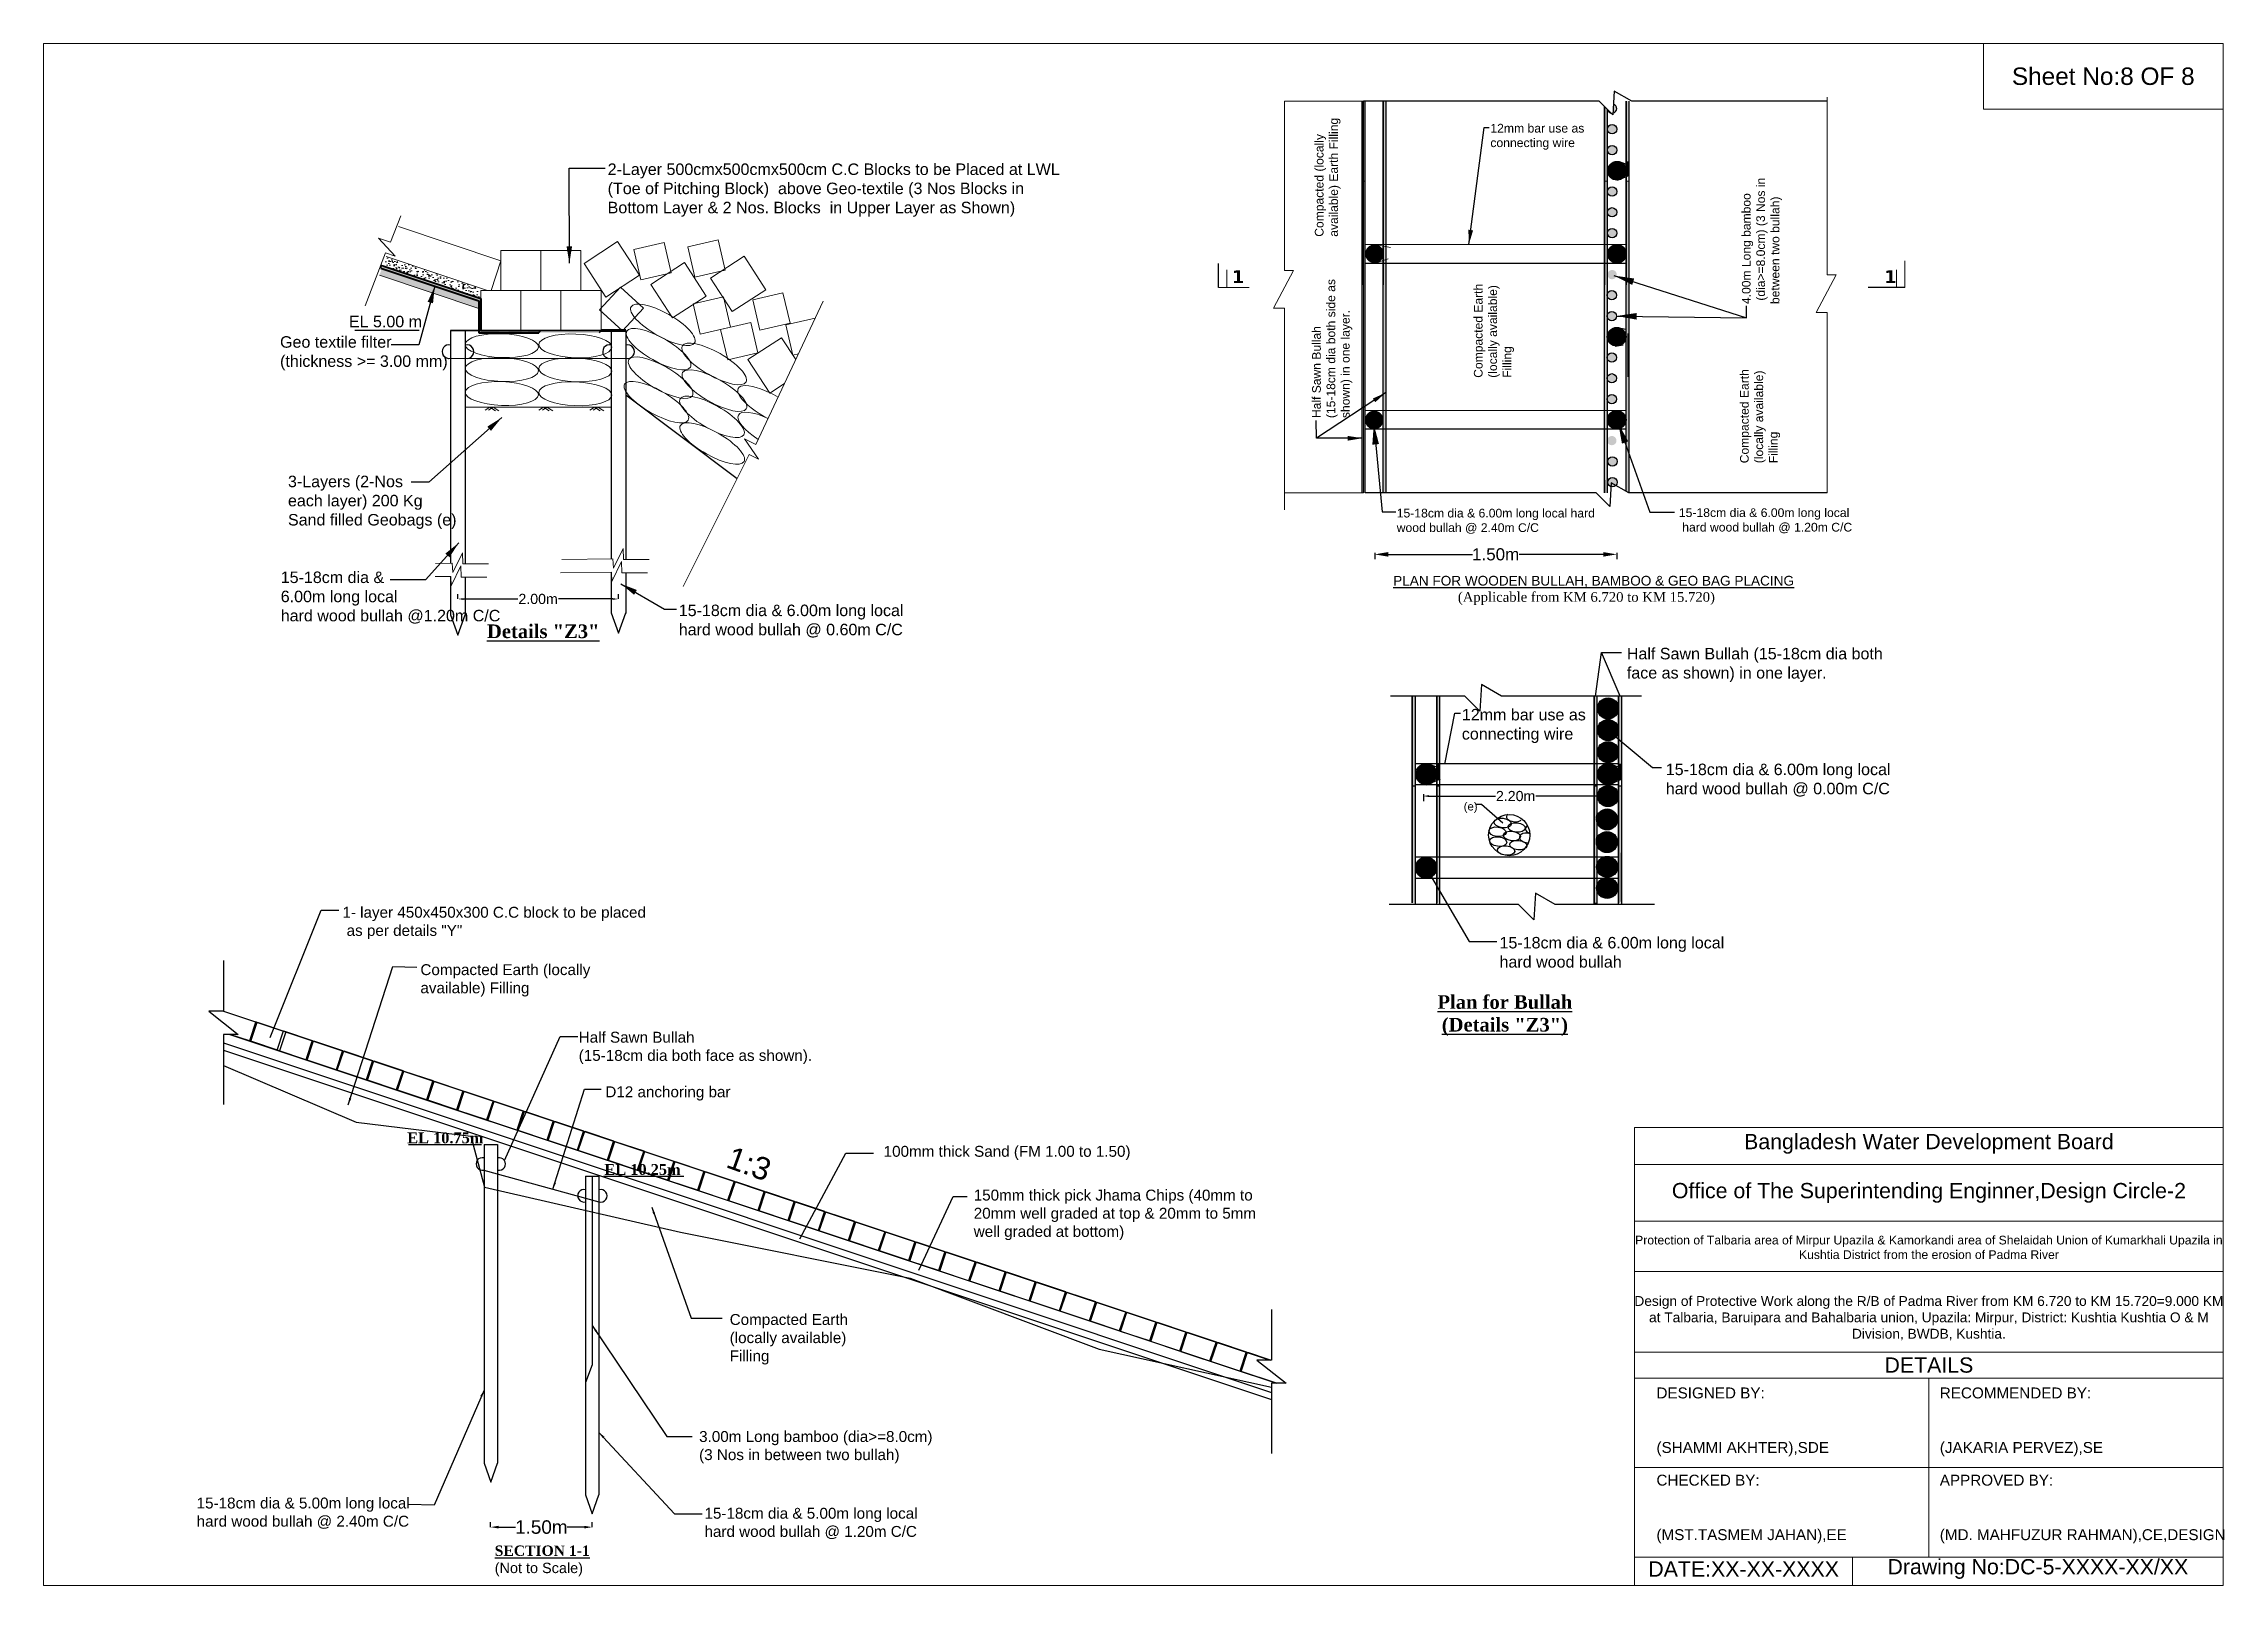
# Model space of a CAD drawing. Header units: inches. Extents: x 15 to 141071, y -30183 to 14738.
# Drawn here: x 70656.6 to 70818, y -8674.9 to -8560.8 of the extents above; entities that cross this region are included whole.
import ezdxf

# ---------------------------------------------------------------- set-up
doc = ezdxf.new("R2010")
doc.units = ezdxf.units.IN
doc.header["$MEASUREMENT"] = 0
doc.header["$PDMODE"] = 3
doc.linetypes.add('HIDDEN', pattern=[9.525, 6.35, -3.175])
doc.layers.add('GL', color=3, linetype='HIDDEN')
doc.layers.add('LINE', color=7, linetype='Continuous')
doc.layers.add('Long Section Labels', color=7, linetype='Continuous', lineweight=9)
doc.styles.add('Arial-200', font='arial.ttf')
doc.styles.add('Arial-250', font='arial.ttf')
doc.styles.add('dim', font='isocp.shx')
doc.styles.get("Standard").update_dxf_attribs({"font": 'arial.ttf'})
doc.styles.add('TIMES', font='ARIALN.TTF')
doc.dimstyles.new('Arial-200', dxfattribs={"dimscale": 4, "dimtxt": 4, "dimasz": 0.125, "dimexe": 0.07, "dimexo": 0, "dimgap": 0.05, "dimtad": 1, "dimzin": 0, "dimdsep": 46, "dimtxsty": 'Arial-200', "dimcen": 0.09, "dimclrt": 256, "dimadec": 0, "dimazin": 0, "dimtfac": 1, "dimtofl": 0, "dimtmove": 1, "dimatfit": 3, "dimfxl": 0.15, "dimtolj": 1, "dimtzin": 0, "dimarcsym": 0})
doc.dimstyles.new("Arshi's Style", dxfattribs={"dimtxt": 1.25, "dimasz": 1.25, "dimexe": 0.18, "dimexo": 2, "dimgap": 0.09, "dimtad": 0, "dimzin": 0, "dimdsep": 46, "dimtxsty": 'TIMES', "dimcen": 0.09, "dimadec": 4, "dimazin": 0, "dimtfac": 1, "dimtofl": 0, "dimtmove": 0, "dimatfit": 3, "dimfxl": 1, "dimtolj": 1, "dimtzin": 0, "dimarcsym": 0})
doc.dimstyles.new('ISO-25', dxfattribs={"dimtxt": 2.5, "dimasz": 2.5, "dimexe": 1.25, "dimexo": 0.625, "dimtad": 1, "dimtxsty": 'Standard', "dimcen": 2.5, "dimadec": 0, "dimazin": 0, "dimtfac": 1, "dimtmove": 0, "dimatfit": 3, "dimfxl": 1, "dimarcsym": 0})
doc.dimstyles.get("Standard").update_dxf_attribs({"dimtxt": 0.18, "dimasz": 0.18, "dimexe": 0.18, "dimexo": 0.0625, "dimgap": 0.09, "dimtad": 0, "dimtih": 1, "dimtoh": 1, "dimdec": 4, "dimzin": 0, "dimdsep": 46, "dimtxsty": 'Standard', "dimcen": 0.09, "dimadec": 0, "dimazin": 0, "dimtfac": 1, "dimtdec": 4, "dimtofl": 0, "dimtmove": 0, "dimatfit": 3, "dimfxl": 1, "dimtolj": 1, "dimtzin": 0, "dimarcsym": 0})
doc.dimstyles.new('STANDARD$0', dxfattribs={"dimscale": 0, "dimtxt": 8, "dimasz": 8, "dimexe": 4, "dimexo": 0, "dimgap": 2, "dimtad": 1, "dimdec": 0, "dimzin": 0, "dimdsep": 46, "dimtxsty": 'dim', "dimblk": 'DOTSMALL', "dimcen": 1, "dimclrd": 6, "dimclre": 6, "dimclrt": 256, "dimadec": 0, "dimazin": 0, "dimtfac": 1, "dimtdec": 0, "dimtix": 1, "dimtofl": 0, "dimtmove": 1, "dimatfit": 3, "dimldrblk": 'DOTSMALL', "dimfxl": 6, "dimtolj": 1, "dimtzin": 0, "dimarcsym": 0})

msp = doc.modelspace()

# ---------------------------------------------------------------- texts
at = {"color": 7, "linetype": 'Continuous', "lineweight": -3, "ltscale": 0.5}
msp.add_text('1:3', height=1.6615317, rotation=340.21055439, dxfattribs=at).set_placement((70706.987126, -8643.938697))
at = {"color": 7, "lineweight": 30, "ltscale": 0.18, "char_height": 0.64, "attachment_point": 1, "rotation": 90}
for s, insert, width in [('Compacted (locally available) Earth Filling', (70750.651741, -8575.134941), 10.76723041), ('4.00m Long bamboo\\P (dia>=8.0cm) (3 Nos in \\Pbetween two bullah)', (70782.25549, -8580.112039), 18.33682202), ('Half Sawn Bullah (15-18cm dia both side as shown) in one layer.', (70750.45132, -8588.548918), 10.76723041), ('Compacted Earth \\P(locally available) \\PFilling', (70762.422937, -8585.567296), 10.76723041), ('Compacted Earth \\P(locally available) \\PFilling', (70782.117573, -8591.888122), 10.76723041)]:
    msp.add_mtext(s, dxfattribs=dict(at, insert=insert, width=width))
at = {"color": 7, "lineweight": 30, "ltscale": 0.18, "attachment_point": 1}
for s, insert, char_height, width in [('12mm bar use as \\Pconnecting wire', (70763.639128, -8566.782828), 0.64466561, 28.19892716), ('15-18cm dia & 6.00m long local hard \\Pwood bullah @ 2.40m C/C ', (70756.71028, -8595.255621), 0.64466561, 28.19892716), ('15-18cm dia & 6.00m long local\\P hard wood bullah @ 1.20m C/C ', (70777.589906, -8595.222557), 0.64466561, 28.19892716), ('Compacted Earth (locally \\Pavailable) Filling', (70684.460699, -8628.947576), 0.80583202, 35.24865895), ('D12 anchoring bar', (70698.14723, -8637.98496), 0.80583202, 35.24865895), ('Compacted Earth \\P(locally available) \\PFilling', (70707.348025, -8654.826534), 0.80583202, 35.24865895), ('3.00m Long bamboo (dia>=8.0cm) \\P(3 Nos in between two bullah)', (70705.0867, -8663.481883), 0.80583202, 2.131628207280301e-14), ('15-18cm dia & 5.00m long local \\Phard wood bullah @ 2.40m C/C ', (70667.900682, -8668.404827), 0.80583202, 35.24865895), ('15-18cm dia & 5.00m long local \\Phard wood bullah @ 1.20m C/C ', (70705.483082, -8669.160873), 0.80583202, 35.24865895)]:
    msp.add_mtext(s, dxfattribs=dict(at, insert=insert, char_height=char_height, width=width))
at = {"color": 0, "linetype": 'Continuous', "lineweight": -3, "ltscale": 0.5, "attachment_point": 1}
for s, insert, char_height, width in [('2-Layer 500cmx500cmx500cm C.C Blocks to be Placed at LWL (Toe of Pitching Block)  above Geo-textile (3 Nos Blocks in Bottom Layer & 2 Nos. Blocks  in Upper Layer as Shown)', (70698.317058, -8569.714074), 0.85, 34.33077584), ('EL 5.00 m ', (70679.167192, -8580.981678), 0.85, 26.32773935), ('Geo textile filter \\P(thickness >= 3.00 mm) ', (70674.073227, -8582.492882), 0.85, 26.32773935), ('3-Layers (2-Nos\\Peach layer) 200 Kg \\PSand filled Geobags (e) ', (70674.659254, -8592.809404), 0.85, 26.32773935), ('15-18cm dia & \\P6.00m long local\\Phard wood bullah @1.20m C/C', (70674.124174, -8599.900071), 0.85, 26.32773935), ('15-18cm dia & 6.00m long local\\Phard wood bullah @ 0.60m C/C ', (70703.578584, -8602.347363), 0.85, 26.32773935), ('Half Sawn Bullah (15-18cm dia both \\Pface as shown) in one layer.', (70773.740602, -8605.545856), 0.85, 26.32773935), ('12mm bar use as \\Pconnecting wire', (70761.528922, -8610.062571), 0.85, 26.32773935), ('15-18cm dia & 6.00m long local\\Phard wood bullah @ 0.00m C/C ', (70776.621097, -8614.110695), 0.85, 26.32773935), ('(e)', (70761.666278, -8616.973561), 0.6013672, 1.63079646), ('1- layer 450x450x300 C.C block to be placed\\P as per details "Y"', (70678.686723, -8624.70228), 0.80583202, 35.24865895), ('15-18cm dia & 6.00m long local\\Phard wood bullah ', (70764.317086, -8626.92961), 0.85, 26.32773935), ('Half Sawn Bullah \\P(15-18cm dia both face as shown).', (70696.17562, -8633.947299), 0.80583202, 35.24865895), ('100mm thick Sand (FM 1.00 to 1.50)', (70718.742373, -8642.385782), 0.80583202, 35.24865895), ('150mm thick pick Jhama Chips (40mm to \\P20mm well graded at top & 20mm to 5mm \\Pwell graded at bottom)', (70725.40846, -8645.623997), 0.80583202, 35.24865895), ('{\\fTimes New Roman|b1|i0|c0|p18;\\LSECTION 1-1\\fTimes New Roman|b0|i0|c0|p18;\\P}(Not to Scale)', (70689.95832, -8671.949579), 0.76511835, 40.90634281)]:
    msp.add_mtext(s, dxfattribs=dict(at, insert=insert, char_height=char_height, width=width))
at = {"color": 7, "lineweight": 30, "ltscale": 0.18, "insert": (70754.490109, -8600.219181), "char_height": 0.587610889, "width": 35.40022602, "attachment_point": 1, "style": 'Arial-250'}
msp.add_mtext('{\\H1.225x;       \\LPLAN FOR WOODEN BULLAH, BAMBOO & GEO BAG PLACING \\P}                     {\\H1.225x;       \\fTimes New Roman|b0|i0|c0|p18;\\C0;(Applicable from KM 6.720 to KM 15.720)}', dxfattribs=at)
at = {"layer": 'LINE', "color": 0, "linetype": 'ByBlock', "lineweight": -3, "ltscale": 0.5, "char_height": 0.94793506, "width": 29.1361184, "attachment_point": 1}
for insert in [(70744.519142, -8577.616443), (70792.798631, -8577.616443)]:
    msp.add_mtext('{\\fVerdana|b1|i0|c0|p34;\\C7;1}', dxfattribs=dict(at, insert=insert))
at = {"layer": 'LINE', "color": 7, "char_height": 1.00718607, "width": 80.3798772, "attachment_point": 2, "style": 'TIMES'}
for s, insert in [('{\\fTimes New Roman|b1|i0|c0|p18;\\LDetails "Z3"}', (70693.549427, -8603.815158)), ('{\\fTimes New Roman|b1|i0|c0|p18;\\LPlan for Bullah\\P(Details "Z3")}', (70764.714603, -8631.239417))]:
    msp.add_mtext(s, dxfattribs=dict(at, insert=insert))
at = {"layer": 'LINE', "color": 0, "linetype": 'ByBlock', "lineweight": 30, "ltscale": 0.5, "char_height": 0.8, "attachment_point": 1}
for s, insert in [('{\\fTimes New Roman|b1|i0|c0|p18;EL 10.75m}', (70683.483852, -8641.393607)), ('{\\fTimes New Roman|b1|i0|c0|p18;EL 10.25m}', (70698.075941, -8643.731484))]:
    msp.add_mtext(s, dxfattribs=dict(at, insert=insert))
at = {"layer": 'Long Section Labels', "attachment_point": 5}
for s, insert, char_height in [('Sheet No:8 OF 8', (70808.995968, -8563.26796), 1.29032258), ('Bangladesh Water Development Board', (70796.092742, -8642.235702), 1.12903226), ('Office of The Superintending Enginner,Design Circle-2', (70796.092742, -8645.864735), 1.12903226)]:
    msp.add_mtext(s, dxfattribs=dict(at, insert=insert, char_height=char_height))
at = {"layer": 'Long Section Labels'}
for s, insert, char_height, width, attachment_point in [('Protection of Talbaria area of Mirpur Upazila & Kamorkandi area of Shelaidah Union of Kumarkhali Upazila in Kushtia District from the erosion of Padma River', (70796.092742, -8649.896993), 0.64516129, 45.16129032, 5), ('Design of Protective Work along the R/B of Padma River from KM 6.720 to KM 15.720=9.000 KM at Talbaria, Baruipara and Bahalbaria union, Upazila: Mirpur, District: Kushtia Kushtia O & M Division, BWDB, Kushtia.', (70796.092742, -8655.138928), 0.725806452, 43.5483871, 5), ('DETAILS', (70796.092742, -8658.60667), 1.1290323, 45.16129032, 5), ('DESIGNED BY:^J^J^J(SHAMMI AKHTER),SDE', (70775.931452, -8662.800218), 0.80645161, 22.58064516, 4), ('RECOMMENDED BY:^J^J^J(JAKARIA PERVEZ),SE', (70796.899194, -8662.800218), 0.80645161, 22.58064516, 4), ('CHECKED BY:^J^J^J(MST.TASMEM JAHAN),EE', (70775.931452, -8669.251831), 0.80645161, 22.58064516, 4), ('APPROVED BY:^J^J^J(MD. MAHFUZUR RAHMAN),CE,DESIGN', (70796.899194, -8669.251831), 0.80645161, 22.58064516, 4), ('DATE:XX-XX-XXXX', (70782.383065, -8673.687315), 1.12903226, 22.58064516, 5), ('Drawing No:DC-5-XXXX-XX/XX', (70804.157258, -8673.687315), 1.12903226, 35.48387097, 5)]:
    msp.add_mtext(s, dxfattribs=dict(at, insert=insert, char_height=char_height, width=width, attachment_point=attachment_point))

# ---------------------------------------------------------------- blocks, each defined once
blk = doc.blocks.new('*D177')
at = {"color": 0, "lineweight": -2, "ltscale": 0.5, "transparency": 16777216}
for p, q in [((70758.68, -8616.36), (70758.68, -8616.88)), ((70759.09, -8616.51), (70764.01, -8616.51)), ((70771.93, -8616.51), (70767, -8616.51)), ((70772.33, -8616.36), (70772.33, -8616.88))]:
    blk.add_line(p, q, dxfattribs=at)
at = {"color": 0, "linetype": 'Continuous', "ltscale": 0.5, "transparency": 16777216}
for points in [[(70759.09, -8616.44), (70759.09, -8616.58), (70758.68, -8616.51)], [(70771.93, -8616.44), (70771.93, -8616.58), (70772.33, -8616.51)]]:
    blk.add_solid(points, dxfattribs=at)
at = {"layer": 'Defpoints', "color": 0, "linetype": 'Continuous', "ltscale": 0.5, "transparency": 16777216}
for p in [(70758.68, -8614.1), (70772.33, -8614.05), (70772.33, -8616.51)]:
    blk.add_point(p, dxfattribs=at)
at = {"color": 0, "linetype": 'Continuous', "lineweight": -3, "ltscale": 0.5, "transparency": 16777216, "insert": (70765.51, -8616.51), "char_height": 0.75, "attachment_point": 5}
blk.add_mtext('\\A1;2.20m', dxfattribs=at)
blk = doc.blocks.new('*D178')
at = {"color": 0, "lineweight": -2, "ltscale": 0.5, "transparency": 16777216}
for p, q in [((70687.23, -8601.93), (70687.23, -8601.57)), ((70699.11, -8601.93), (70699.11, -8601.57)), ((70687.64, -8601.93), (70691.67, -8601.93)), ((70698.7, -8601.93), (70694.67, -8601.93))]:
    blk.add_line(p, q, dxfattribs=at)
at = {"color": 0, "linetype": 'Continuous', "ltscale": 0.5, "transparency": 16777216}
for points in [[(70687.64, -8601.87), (70687.64, -8602), (70687.23, -8601.93)], [(70698.7, -8601.87), (70698.7, -8602), (70699.11, -8601.93)]]:
    blk.add_solid(points, dxfattribs=at)
at = {"layer": 'Defpoints', "color": 0, "linetype": 'Continuous', "ltscale": 0.5, "transparency": 16777216}
for p in [(70687.23, -8601.93), (70687.23, -8601.93), (70699.11, -8601.93)]:
    blk.add_point(p, dxfattribs=at)
at = {"color": 0, "linetype": 'Continuous', "lineweight": -3, "ltscale": 0.5, "transparency": 16777216, "insert": (70693.17, -8601.93), "char_height": 0.75, "attachment_point": 5}
blk.add_mtext('\\A1;2.00m', dxfattribs=at)
blk = doc.blocks.new('*D181')
at = {"color": 0, "lineweight": -2, "ltscale": 0.18, "transparency": 16777216}
for p, q in [((70755.08, -8598.51), (70755.08, -8598.99)), ((70756.08, -8598.63), (70762.31, -8598.63)), ((70771.99, -8598.63), (70765.76, -8598.63)), ((70772.99, -8598.51), (70772.99, -8598.99))]:
    blk.add_line(p, q, dxfattribs=at)
at = {"color": 0, "ltscale": 0.18, "transparency": 16777216}
for points in [[(70756.08, -8598.46), (70756.08, -8598.8), (70755.08, -8598.63)], [(70771.99, -8598.46), (70771.99, -8598.8), (70772.99, -8598.63)]]:
    blk.add_solid(points, dxfattribs=at)
at = {"layer": 'Defpoints', "color": 0, "ltscale": 0.18, "transparency": 16777216}
for p in [(70755.08, -8596.49), (70772.99, -8596.42), (70772.99, -8598.63)]:
    blk.add_point(p, dxfattribs=at)
at = {"color": 0, "lineweight": 18, "ltscale": 0.18, "transparency": 16777216, "insert": (70764.03, -8598.63), "char_height": 0.75, "attachment_point": 5}
blk.add_mtext('\\A1;{\\H1.2x;1.50m}', dxfattribs=at)
blk = doc.blocks.new('*D182')
at = {"color": 0, "lineweight": -2, "ltscale": 0.5, "transparency": 16777216}
for p, q in [((70689.65, -8670.59), (70689.65, -8670.22)), ((70690.25, -8670.59), (70691.5, -8670.59)), ((70696.58, -8670.59), (70695.32, -8670.59)), ((70697.18, -8670.59), (70697.18, -8670.22))]:
    blk.add_line(p, q, dxfattribs=at)
at = {"color": 0, "linetype": 'Continuous', "ltscale": 0.5, "transparency": 16777216}
for points in [[(70690.25, -8670.49), (70690.25, -8670.69), (70689.65, -8670.59)], [(70696.58, -8670.49), (70696.58, -8670.69), (70697.18, -8670.59)]]:
    blk.add_solid(points, dxfattribs=at)
at = {"layer": 'Defpoints', "color": 0, "linetype": 'Continuous', "ltscale": 0.5, "transparency": 16777216}
for p in [(70689.65, -8670.59), (70689.65, -8670.59), (70697.18, -8670.59)]:
    blk.add_point(p, dxfattribs=at)
at = {"color": 0, "linetype": 'Continuous', "lineweight": -3, "ltscale": 0.5, "transparency": 16777216, "insert": (70693.41, -8670.59), "char_height": 0.75, "attachment_point": 5}
blk.add_mtext('\\A1;{\\H1.333x;1.50m}', dxfattribs=at)

# ---------------------------------------------------------------- dimensions: what is measured, and where the dimension line sits
at = {"color": 0, "lineweight": 18, "ltscale": 0.18}
dim = msp.add_linear_dim(base=(70772.98912, -8598.630655), p1=(70755.079486, -8596.485529), p2=(70772.98912, -8596.423451), text='{\\H1.2x;1.50m}', dimstyle='STANDARD$0', override={"dimscale": 1, "dimtxt": 0.75, "dimasz": 1, "dimexe": 0.364, "dimexo": 0.219, "dimgap": 0.09, "dimtad": 0, "dimdec": 2, "dimlfac": 1000, "dimrnd": 0.002, "dimtxsty": 'Standard', "dimcen": 0.05, "dimclrd": 0, "dimclre": 0, "dimclrt": 0, "dimadec": 1, "dimtdec": 2, "dimtix": 0, "dimtmove": 0, "dimfxl": 0.12, "dimfxlon": 1, "dimtfillclr": 1, "dimfrac": 2}, dxfattribs=at)
dim.commit()
dim.dimension.update_dxf_attribs({"geometry": '*D181', "text_midpoint": (70764.034303, -8598.630655)})
at = {"color": 0, "linetype": 'Continuous', "lineweight": -3, "ltscale": 0.5}
for base, p1, p2, text, override, picture, middle in [((70687.231135, -8601.93469), (70699.111135, -8601.93469), (70687.231135, -8601.93469), '2.00m', {"dimscale": 1, "dimtxt": 0.75, "dimasz": 0.4075, "dimexe": 0.364, "dimexo": 0.219, "dimgap": 0.09, "dimtad": 0, "dimdec": 2, "dimpost": 'm', "dimtxsty": 'Standard', "dimcen": 0.09, "dimclrd": 0, "dimclre": 0, "dimclrt": 0, "dimtdec": 2, "dimtix": 0, "dimtmove": 0, "dimfxl": 0.15, "dimfxlon": 1}, '*D178', (70693.171135, -8601.93469)), ((70772.332946, -8616.511028), (70758.681868, -8614.097761), (70772.332946, -8614.047937), '2.20m', {"dimscale": 1, "dimtxt": 0.75, "dimasz": 0.4075, "dimexe": 0.364, "dimexo": 0.219, "dimgap": 0.09, "dimtad": 0, "dimdec": 2, "dimpost": 'm', "dimtxsty": 'Standard', "dimcen": 0.09, "dimclrd": 0, "dimclre": 0, "dimclrt": 0, "dimtdec": 2, "dimtix": 0, "dimtmove": 0, "dimfxl": 0.15, "dimfxlon": 1}, '*D177', (70765.507407, -8616.511028)), ((70689.64697, -8670.58618), (70697.176532, -8670.58618), (70689.64697, -8670.58618), '{\\H1.333x;1.50m}', {"dimscale": 1, "dimtxt": 0.75, "dimasz": 0.6, "dimexe": 0.364, "dimexo": 0.219, "dimgap": 0.09, "dimtad": 0, "dimdec": 2, "dimpost": 'm', "dimtxsty": 'Standard', "dimcen": 0.09, "dimclrd": 0, "dimclre": 0, "dimclrt": 0, "dimtdec": 2, "dimtix": 0, "dimtmove": 0, "dimfxl": 0.15, "dimfxlon": 1}, '*D182', (70693.411751, -8670.58618))]:
    dim = msp.add_linear_dim(base=base, p1=p1, p2=p2, text=text, dimstyle='STANDARD$0', override=override, dxfattribs=at)
    dim.commit()
    dim.dimension.update_dxf_attribs({"geometry": picture, "text_midpoint": middle})

# ---------------------------------------------------------------- hatches: boundary and pattern name
at = {"lineweight": 18, "ltscale": 0.18}
for points in [[(70754.151174, -8565.116566), (70754.151174, -8571.02463), (70754.365538, -8571.02463), (70754.365538, -8565.116566)], [(70755.715241, -8565.116566), (70755.715241, -8571.02463), (70755.929606, -8571.02463), (70755.929606, -8565.116566)], [(70772.302393, -8565.722724), (70772.090741, -8565.512359), (70772.090398, -8565.515932), (70772.089835, -8565.521604), (70772.089252, -8565.527269), (70772.08865, -8565.532927), (70772.088028, -8565.538578), (70772.088028, -8570.74443), (70772.088577, -8570.748741), (70772.089114, -8570.753057), (70772.08964, -8570.757378), (70772.090155, -8570.761703), (70772.090658, -8570.766032), (70772.09115, -8570.770365), (70772.09163, -8570.774703), (70772.092099, -8570.779045), (70772.092557, -8570.78339), (70772.093003, -8570.787739), (70772.093437, -8570.792092), (70772.09386, -8570.796449), (70772.094272, -8570.800809), (70772.094672, -8570.805173), (70772.095061, -8570.80954), (70772.095438, -8570.81391), (70772.095803, -8570.818284), (70772.096157, -8570.82266), (70772.096499, -8570.827039), (70772.09683, -8570.831421), (70772.097149, -8570.835806), (70772.097457, -8570.840193), (70772.097753, -8570.844583), (70772.098037, -8570.848976), (70772.09831, -8570.853371), (70772.098572, -8570.857767), (70772.098821, -8570.862167), (70772.099059, -8570.866568), (70772.099286, -8570.870971), (70772.099501, -8570.875375), (70772.099704, -8570.879782), (70772.099895, -8570.88419), (70772.100075, -8570.8886), (70772.100244, -8570.893011), (70772.1004, -8570.897423), (70772.100545, -8570.901837), (70772.100678, -8570.906251), (70772.1008, -8570.910667), (70772.10091, -8570.915084), (70772.101008, -8570.919501), (70772.101095, -8570.923919), (70772.10117, -8570.928338), (70772.101234, -8570.932757), (70772.101285, -8570.937177), (70772.101325, -8570.941597), (70772.101354, -8570.946017), (70772.10137, -8570.950437), (70772.101375, -8570.954857), (70772.101369, -8570.959278), (70772.10135, -8570.963697), (70772.10132, -8570.968117), (70772.101278, -8570.972536), (70772.101225, -8570.976955), (70772.10116, -8570.981373), (70772.101083, -8570.98579), (70772.100995, -8570.990207), (70772.100895, -8570.994623), (70772.100783, -8570.999037), (70772.10066, -8571.003451), (70772.100525, -8571.007863), (70772.100378, -8571.012274), (70772.10022, -8571.016684), (70772.10005, -8571.021092), (70772.099868, -8571.025498), (70772.302393, -8571.025498)], [(70773.912805, -8569.56473), (70773.69844, -8569.564734), (70773.69844, -8570.255012, -0.0006769575), (70773.69844, -8570.256883), (70773.69844, -8570.675096), (70773.912805, -8570.583848)]]:
    msp.add_hatch(color=256, dxfattribs=at).paths.add_polyline_path(points)
at = {"lineweight": -2}
h = msp.add_hatch(color=0, dxfattribs=at)
h.paths.add_polyline_path([(70772.993593, -8567.183286, -1), (70772.302393, -8567.183286, -1)])
h.paths.add_polyline_path([(70772.993593, -8568.719286, -1), (70772.302393, -8568.719286, -1)])
edge = h.paths.add_edge_path()
edge.add_line((70772.563708, -8565.982451), (70772.313348, -8565.733613))
edge.add_arc((70772.647993, -8565.647286), 0.3456, 194.46498591, 255.88442197)
edge = h.paths.add_edge_path()
edge.add_line((70772.743122, -8565.315036), (70772.704602, -8565.988218))
edge.add_arc((70772.647993, -8565.647286), 0.3456, 279.42756827, 434.02253472)
at = {"lineweight": 18, "ltscale": 0.18}
h = msp.add_hatch(color=256, dxfattribs=at)
edge = h.paths.add_edge_path()
edge.add_ellipse((70774.408115, -8567.215992), major_axis=(-0.003349, 0.923539), ratio=0.5517154712, start_angle=76.05005604, end_angle=103.19684521, ccw=False)
edge.add_line((70773.912805, -8566.995144), (70773.912805, -8565.437787))
edge.add_ellipse((70774.419874, -8565.351109), major_axis=(-0.003349, 0.923539), ratio=0.5517154712, start_angle=83.97617241, end_angle=95.27072884, ccw=False)
edge.add_line((70773.912805, -8565.256028), (70773.912805, -8565.116566))
edge.add_line((70773.912805, -8565.116566), (70773.69844, -8565.116566))
edge.add_line((70773.69844, -8565.116566), (70773.69844, -8569.564734))
edge.add_line((70773.69844, -8569.564734), (70773.912805, -8569.56473))
edge.add_line((70773.912805, -8569.56473), (70773.912805, -8569.299159))
edge.add_ellipse((70774.407946, -8569.085254), major_axis=(-0.003349, 0.923539), ratio=0.5517154712, start_angle=75.96942412, end_angle=103.27747713, ccw=False)
edge.add_line((70773.912805, -8568.863144), (70773.912805, -8567.428632))
at = {"lineweight": -2}
h = msp.add_hatch(color=0, dxfattribs=at)
h.paths.add_polyline_path([(70754.151174, -8574.095286), (70754.365538, -8574.095286), (70754.365538, -8575.631286), (70754.151174, -8575.631286)])
h.paths.add_polyline_path([(70754.151174, -8572.559286), (70754.365538, -8572.559286), (70754.365538, -8574.095286), (70754.151174, -8574.095286)])
h.paths.add_polyline_path([(70754.151174, -8575.631286), (70754.365538, -8575.631286), (70754.365538, -8577.167286), (70754.151174, -8577.167286)])
h.paths.add_polyline_path([(70754.151174, -8577.167286), (70754.365538, -8577.167286), (70754.365538, -8578.703286), (70754.151174, -8578.703286)])
h.paths.add_polyline_path([(70754.151174, -8571.023286), (70754.365538, -8571.023286), (70754.365538, -8572.559286), (70754.151174, -8572.559286)])
h = msp.add_hatch(color=0, dxfattribs=at)
h.paths.add_polyline_path([(70755.715241, -8574.095286), (70755.929606, -8574.095286), (70755.929606, -8575.631286), (70755.715241, -8575.631286)])
h.paths.add_polyline_path([(70755.715241, -8572.559286), (70755.929606, -8572.559286), (70755.929606, -8574.095286), (70755.715241, -8574.095286)])
h.paths.add_polyline_path([(70755.715241, -8575.631286), (70755.929606, -8575.631286), (70755.929606, -8577.167286), (70755.715241, -8577.167286)])
h.paths.add_polyline_path([(70755.715241, -8577.167286), (70755.929606, -8577.167286), (70755.929606, -8578.703286), (70755.715241, -8578.703286)])
h.paths.add_polyline_path([(70755.715241, -8571.023286), (70755.929606, -8571.023286), (70755.929606, -8572.559286), (70755.715241, -8572.559286)])
h = msp.add_hatch(color=0, dxfattribs=at)
h.paths.add_polyline_path([(70772.088028, -8574.095286), (70772.302393, -8574.095286), (70772.302393, -8575.631286), (70772.088028, -8575.631286)])
h.paths.add_polyline_path([(70772.088028, -8572.559286), (70772.302393, -8572.559286), (70772.302393, -8574.095286), (70772.088028, -8574.095286)])
h.paths.add_polyline_path([(70772.088028, -8575.631286), (70772.302393, -8575.631286), (70772.302393, -8577.167286), (70772.088028, -8577.167286)])
h.paths.add_polyline_path([(70772.088028, -8577.167286), (70772.302393, -8577.167286), (70772.302393, -8578.703286), (70772.088028, -8578.703286)])
h.paths.add_polyline_path([(70772.088028, -8571.023286), (70772.302393, -8571.023286), (70772.302393, -8572.559286), (70772.088028, -8572.559286)])
h = msp.add_hatch(color=0, dxfattribs=at)
h.paths.add_polyline_path([(70772.993593, -8571.791286, -1), (70772.302393, -8571.791286, -1)])
h.paths.add_polyline_path([(70772.993593, -8570.255286, -1), (70772.302393, -8570.255286, -1)])
h.paths.add_polyline_path([(70772.993593, -8573.327286, -1), (70772.302393, -8573.327286, -1)])
h.paths.add_polyline_path([(70772.993593, -8574.863286, -1), (70772.302393, -8574.863286, -1)])
h.paths.add_polyline_path([(70772.993593, -8576.399286, -1), (70772.302393, -8576.399286, -1)])
h.paths.add_polyline_path([(70772.993593, -8577.935286, -1), (70772.302393, -8577.935286, -1)])
for points in [[(70773.698441, -8570.255948, -1), (70772.316041, -8570.255948, -1)], [(70755.756256, -8576.394316, -1), (70754.373856, -8576.394316, -1)], [(70773.69844, -8576.399619, -1), (70772.31604, -8576.399619, -1)], [(70754.365538, -8594.084218), (70754.151174, -8594.084218), (70754.151174, -8578.703286), (70754.365538, -8578.703286)], [(70755.929606, -8594.084218), (70755.715241, -8594.084218), (70755.715241, -8578.703286), (70755.929606, -8578.703286)], [(70772.302393, -8594.084218), (70772.088028, -8594.084218), (70772.088028, -8578.703286), (70772.302393, -8578.703286)], [(70773.69844, -8593.973348), (70773.889693, -8594.084218), (70773.912805, -8594.084218), (70773.912805, -8578.703286), (70773.69844, -8578.703286)], [(70773.68032, -8582.536032, -1), (70772.29792, -8582.536032, -1)], [(70755.732327, -8588.691947, -1), (70754.349927, -8588.691947, -1)], [(70773.68032, -8588.679704, -1), (70772.29792, -8588.679704, -1)]]:
    msp.add_hatch(color=0, dxfattribs=at).paths.add_polyline_path(points)
h = msp.add_hatch(color=0, dxfattribs=at)
h.paths.add_polyline_path([(70773.69844, -8574.095286), (70773.912805, -8574.095286), (70773.912805, -8575.631286), (70773.69844, -8575.631286)])
h.paths.add_polyline_path([(70773.69844, -8572.559286), (70773.912805, -8572.559286), (70773.912805, -8574.095286), (70773.69844, -8574.095286)])
h.paths.add_polyline_path([(70773.69844, -8575.631286), (70773.912805, -8575.631286), (70773.912805, -8577.167286), (70773.69844, -8577.167286)])
h.paths.add_polyline_path([(70773.69844, -8577.167286), (70773.912805, -8577.167286), (70773.912805, -8578.703286), (70773.69844, -8578.703286)])
h.paths.add_polyline_path([(70773.69844, -8571.023286), (70773.912805, -8571.023286), (70773.912805, -8572.559286), (70773.69844, -8572.559286)])
at = {"linetype": 'Continuous', "lineweight": 9, "ltscale": 0.5}
h = msp.add_hatch(dxfattribs=at)
h.set_pattern_fill('AR-SAND', scale=0.003677, angle=143.13003592, style=0)
h.set_pattern_definition([(180.63004, (70649.99738, -8546.30176), (-0.1032614, -0.14748646), [0, -0.14195275, 0, -0.15876294, 0, -0.1517587]), (150.63004, (70649.99738, -8546.30176), (-0.2903597, -0.1116801), [0, -0.07657977, 0, -0.12794425, 0, -0.04902973]), (110.63004, (70650.08927, -8546.37068), (-0.23298063, 0.17407537), [0, -0.046695, 0, -0.16810194, 0, -0.21946642]), (100.63004, (70650.08927, -8546.37068), (-0.2737732, 0.1028728), [0, -0.0233475, 0, -0.11020016, 0, -0.12607646])])
h.paths.add_polyline_path([(70681.646821, -8577.359996), (70681.42731, -8577.984444), (70688.944319, -8580.490123), (70688.839677, -8579.757624)])
h = msp.add_hatch(color=256)
h.dxf.hatch_style = 1
h.paths.add_polyline_path([(70681.671225, -8577.290572), (70681.544325, -8577.245963), (70681.525054, -8577.463209), (70688.795471, -8579.886681), (70688.794895, -8580.440315), (70688.940836, -8580.488962), (70688.941642, -8579.714044)])
edge = h.paths.add_edge_path()
edge.add_ellipse((70691.545653, -8582.848796), major_axis=(-2.386221, 0.090798), ratio=0.3250536672, start_angle=238.57783583, end_angle=314.77557449, ccw=False)
edge.add_line((70692.814871, -8582.234232), (70697.763142, -8582.248713))
edge.add_line((70697.763142, -8582.248713), (70697.82158, -8582.049053))
edge.add_line((70697.82158, -8582.049053), (70688.939201, -8582.061595))
edge.add_line((70688.939201, -8582.061595), (70688.940835, -8580.489345))
edge.add_line((70688.940835, -8580.489345), (70688.794895, -8580.440698))
edge.add_line((70688.794895, -8580.440698), (70688.793031, -8582.234232))
edge.add_line((70688.793031, -8582.234232), (70689.885913, -8582.234232))
edge = h.paths.add_edge_path(flags=17)
edge.add_ellipse((70691.545653, -8582.848796), major_axis=(-2.386221, 0.090798), ratio=0.3250536672, start_angle=238.57783583, end_angle=314.77557449)
edge.add_line((70689.885913, -8582.234232), (70692.814871, -8582.234232))
at = {"linetype": 'Continuous', "lineweight": 20, "ltscale": 0.5}
h = msp.add_hatch(dxfattribs=at)
h.set_pattern_fill('AR-CONC', scale=0.099, angle=143.13003592, style=0)
h.set_pattern_definition([(193.130036, (89567.8631, -7833.2915), (-0.530794745, 0.475752855), [0.07425, -0.81675]), (138.130036, (89567.8631, -7833.2915), (-0.336911858, -0.67815407), [0.0594, -0.6534]), (243.5814804, (89567.81884, -7833.2519), (-0.867706596, -0.202401212), [0.06310279, -0.69413069]), (189.314236, (89567.7443, -7833.4499), (-0.746935794, 0.765033487), [0.111375, -1.225125]), (239.7656714, (89567.682, -7833.3862), (-1.31887896, -0.216311207), [0.09465424, -1.04119662]), (134.3142, (89567.7443, -7833.4499), (-1.31887896, -0.216311207), [0.0891, -0.9801]), (164.130036, (89567.6948, -7833.3509), (-0.233593983, 0.673437221), [0.07425, -0.81675]), (109.130036, (89567.6948, -7833.3509), (-0.623445368, -0.429788806), [0.0594, -0.6534]), (214.5814807, (89567.6753, -7833.2948), (-0.857039345, 0.243648413), [0.063102788, -0.69413069]), (180.6300359, (89567.86307, -7833.29153), (-0.207369852, -0.2564287377), [0, -0.64548, 0, -0.6633, 0, -0.655875]), (150.630036, (89567.86307, -7833.29153), (-0.4426318115, -0.156110257), [0, -0.37818, 0, -0.63063, 0, -0.249975]), (110.6300359, (89568.0397, -7833.424), (-0.4093893873, 0.3349544602), [0, -0.2475, 0, -0.7722, 0, -1.02465]), (100.630036, (89568.1189, -7833.4834), (-0.521345496, 0.267130043), [0, -0.32175, 0, -0.51282, 0, -0.72765])])
h.paths.add_polyline_path([(70681.902487, -8576.637348), (70681.68295, -8577.26187), (70688.881391, -8579.66136), (70688.845781, -8579.412088), (70688.791967, -8579.035382), (70689.00501, -8579.004948)])
at = {"lineweight": -2}
h = msp.add_hatch(color=0, dxfattribs=at)
h.paths.add_polyline_path([(70772.983607, -8580.999224, -1), (70772.292407, -8580.999224, -1)])
h.paths.add_polyline_path([(70772.983607, -8579.463224, -1), (70772.292407, -8579.463224, -1)])
h.paths.add_polyline_path([(70772.983607, -8582.535224, -1), (70772.292407, -8582.535224, -1)])
h.paths.add_polyline_path([(70772.983607, -8584.071224, -1), (70772.292407, -8584.071224, -1)])
h.paths.add_polyline_path([(70772.983607, -8585.607224, -1), (70772.292407, -8585.607224, -1)])
h.paths.add_polyline_path([(70772.983607, -8587.143224, -1), (70772.292407, -8587.143224, -1)])
h = msp.add_hatch(color=0, dxfattribs=at)
h.paths.add_polyline_path([(70772.975472, -8584.07137, -1), (70772.284272, -8584.07137, -1)])
h.paths.add_polyline_path([(70772.975472, -8582.53537, -1), (70772.284272, -8582.53537, -1)])
h.paths.add_polyline_path([(70772.975472, -8585.60737, -1), (70772.284272, -8585.60737, -1)])
h.paths.add_polyline_path([(70772.975472, -8587.14337, -1), (70772.284272, -8587.14337, -1)])
h.paths.add_polyline_path([(70772.975472, -8588.67937, -1), (70772.284272, -8588.67937, -1)])
h.paths.add_polyline_path([(70772.975472, -8590.21537, -1), (70772.284272, -8590.21537, -1)])
h = msp.add_hatch(color=0, dxfattribs=at)
h.paths.add_polyline_path([(70773.68032, -8586.37537), (70773.894684, -8586.37537), (70773.894684, -8587.91137), (70773.68032, -8587.91137)])
h.paths.add_polyline_path([(70773.68032, -8584.83937), (70773.894684, -8584.83937), (70773.894684, -8586.37537), (70773.68032, -8586.37537)])
h.paths.add_polyline_path([(70773.68032, -8587.91137), (70773.894684, -8587.91137), (70773.894684, -8589.44737), (70773.68032, -8589.44737)])
h.paths.add_polyline_path([(70773.68032, -8589.44737), (70773.894684, -8589.44737), (70773.894684, -8590.98337), (70773.68032, -8590.98337)])
h.paths.add_polyline_path([(70773.68032, -8583.30337), (70773.894684, -8583.30337), (70773.894684, -8584.83937), (70773.68032, -8584.83937)])
h = msp.add_hatch(color=0, dxfattribs=at)
h.paths.add_polyline_path([(70773.017881, -8591.764787, -1), (70772.326681, -8591.764787, -1)])
h.paths.add_polyline_path([(70773.017881, -8593.300787, -1), (70772.326681, -8593.300787, -1)])
at = {"linetype": 'Continuous', "lineweight": -3, "ltscale": 0.5}
h = msp.add_hatch(color=0, dxfattribs=at)
edge = h.paths.add_edge_path()
edge.add_line((70758.095793, -8609.111768), (70757.854633, -8609.111768))
edge.add_line((70757.854633, -8609.111768), (70757.854633, -8609.174036))
edge.add_ellipse((70757.292806, -8609.375629), major_axis=(-0.003767, 1.038981), ratio=0.5517154712, start_angle=258.17355263, end_angle=281.07334862, ccw=False)
edge.add_line((70757.854633, -8609.586531), (70757.854633, -8615.443115))
edge.add_ellipse((70757.296414, -8615.674736), major_axis=(-0.003767, 1.038981), ratio=0.5517154712, start_angle=265.21591211, end_angle=282.76657801, ccw=False)
edge.add_line((70757.867953, -8615.759317), (70758.095793, -8615.759317))
edge.add_line((70758.095793, -8615.759317), (70758.095793, -8609.111768))
h = msp.add_hatch(color=0, dxfattribs=at)
edge = h.paths.add_edge_path()
edge.add_ellipse((70760.464731, -8611.473622), major_axis=(-0.003767, 1.038981), ratio=0.5517154712, start_angle=76.05005604, end_angle=103.19684521, ccw=False)
edge.add_line((70759.907507, -8611.225168), (70759.907507, -8609.473141))
edge.add_ellipse((70760.477959, -8609.375629), major_axis=(-0.003767, 1.038981), ratio=0.5517154712, start_angle=83.97617241, end_angle=95.27072884, ccw=False)
edge.add_line((70759.907507, -8609.268663), (70759.907507, -8609.111768))
edge.add_line((70759.907507, -8609.111768), (70759.666346, -8609.111768))
edge.add_line((70759.666346, -8609.111768), (70759.666346, -8614.115957))
edge.add_line((70759.666346, -8614.115957), (70759.907507, -8614.115952))
edge.add_line((70759.907507, -8614.115952), (70759.907507, -8613.817185))
edge.add_ellipse((70760.464541, -8613.576542), major_axis=(-0.003767, 1.038981), ratio=0.5517154712, start_angle=75.96942412, end_angle=103.27747713, ccw=False)
edge.add_line((70759.907507, -8613.326668), (70759.907507, -8611.712843))
h = msp.add_hatch(color=0, dxfattribs=at)
edge = h.paths.add_edge_path()
edge.add_line((70771.555346, -8609.111768), (70771.314186, -8609.111768))
edge.add_line((70771.314186, -8609.111768), (70771.314186, -8609.174036))
edge.add_ellipse((70770.75236, -8609.375629), major_axis=(-0.003767, 1.038981), ratio=0.5517154712, start_angle=258.17355263, end_angle=281.07334862, ccw=False)
edge.add_line((70771.314186, -8609.586531), (70771.314186, -8615.443115))
edge.add_ellipse((70770.755967, -8615.674736), major_axis=(-0.003767, 1.038981), ratio=0.5517154712, start_angle=265.21591211, end_angle=282.76657801, ccw=False)
edge.add_line((70771.327507, -8615.759317), (70771.555346, -8615.759317))
edge.add_line((70771.555346, -8615.759317), (70771.555346, -8609.111768))
for points in [[(70773.1259, -8610.025588, -1), (70771.5707, -8610.025588, -1)], [(70773.1259, -8611.628088, -1), (70771.5707, -8611.628088, -1)], [(70773.1259, -8613.253985, -1), (70771.5707, -8613.253985, -1)], [(70759.666347, -8614.893572, -1), (70758.111147, -8614.893572, -1)], [(70759.907507, -8614.115952), (70759.666346, -8614.115957), (70759.666346, -8614.892519, -0.0006769575), (70759.666346, -8614.894625), (70759.666346, -8615.365115), (70759.907507, -8615.26246)], [(70773.125901, -8614.893572, -1), (70771.570701, -8614.893572, -1)], [(70773.36706, -8614.115952), (70773.1259, -8614.115957), (70773.1259, -8614.892519, -0.0006769575), (70773.1259, -8614.894625), (70773.1259, -8615.365115), (70773.36706, -8615.26246)], [(70773.1259, -8616.511403, -1), (70771.5707, -8616.511403, -1)], [(70773.057753, -8618.238981, -1), (70771.502553, -8618.238981, -1)], [(70773.045222, -8619.913594, -1), (70771.490022, -8619.913594, -1)], [(70759.666347, -8621.805203, -1), (70758.111147, -8621.805203, -1)], [(70773.057753, -8621.751595, -1), (70771.502553, -8621.751595, -1)], [(70773.057753, -8623.308101, -1), (70771.502553, -8623.308101, -1)], [(70771.314186, -8624.5399), (70771.555346, -8624.5399), (70771.555346, -8624.396828), (70771.314186, -8624.396828)]]:
    msp.add_hatch(color=0, dxfattribs=at).paths.add_polyline_path(points)
h = msp.add_hatch(color=0, dxfattribs=at)
edge = h.paths.add_edge_path()
edge.add_ellipse((70773.924284, -8611.473622), major_axis=(-0.003767, 1.038981), ratio=0.5517154712, start_angle=76.05005604, end_angle=103.19684521, ccw=False)
edge.add_line((70773.36706, -8611.225168), (70773.36706, -8609.473141))
edge.add_ellipse((70773.937513, -8609.375629), major_axis=(-0.003767, 1.038981), ratio=0.5517154712, start_angle=83.97617241, end_angle=95.27072884, ccw=False)
edge.add_line((70773.36706, -8609.268663), (70773.36706, -8609.111768))
edge.add_line((70773.36706, -8609.111768), (70773.1259, -8609.111768))
edge.add_line((70773.1259, -8609.111768), (70773.1259, -8614.115957))
edge.add_line((70773.1259, -8614.115957), (70773.36706, -8614.115952))
edge.add_line((70773.36706, -8614.115952), (70773.36706, -8613.817185))
edge.add_ellipse((70773.924094, -8613.576542), major_axis=(-0.003767, 1.038981), ratio=0.5517154712, start_angle=75.96942412, end_angle=103.27747713, ccw=False)
edge.add_line((70773.36706, -8613.326668), (70773.36706, -8611.712843))
h = msp.add_hatch(color=0, dxfattribs=at)
h.paths.add_polyline_path([(70757.854633, -8619.212828), (70758.095793, -8619.212828), (70758.095793, -8620.940828), (70757.854633, -8620.940828)])
h.paths.add_polyline_path([(70757.854633, -8617.484828), (70758.095793, -8617.484828), (70758.095793, -8619.212828), (70757.854633, -8619.212828)])
h.paths.add_polyline_path([(70757.854633, -8620.940828), (70758.095793, -8620.940828), (70758.095793, -8622.668828), (70757.854633, -8622.668828)])
h.paths.add_polyline_path([(70757.854633, -8622.668828), (70758.095793, -8622.668828), (70758.095793, -8624.396828), (70757.854633, -8624.396828)])
h.paths.add_polyline_path([(70757.854633, -8615.756828), (70758.095793, -8615.756828), (70758.095793, -8617.484828), (70757.854633, -8617.484828)])
h = msp.add_hatch(color=0, dxfattribs=at)
h.paths.add_polyline_path([(70759.666346, -8619.212828), (70759.907507, -8619.212828), (70759.907507, -8620.940828), (70759.666346, -8620.940828)])
h.paths.add_polyline_path([(70759.666346, -8617.484828), (70759.907507, -8617.484828), (70759.907507, -8619.212828), (70759.666346, -8619.212828)])
h.paths.add_polyline_path([(70759.666346, -8620.940828), (70759.907507, -8620.940828), (70759.907507, -8622.668828), (70759.666346, -8622.668828)])
h.paths.add_polyline_path([(70759.666346, -8622.668828), (70759.907507, -8622.668828), (70759.907507, -8624.396828), (70759.666346, -8624.396828)])
h.paths.add_polyline_path([(70759.666346, -8615.756828), (70759.907507, -8615.756828), (70759.907507, -8617.484828), (70759.666346, -8617.484828)])
h = msp.add_hatch(color=0, dxfattribs=at)
h.paths.add_polyline_path([(70771.314186, -8619.212828), (70771.555346, -8619.212828), (70771.555346, -8620.940828), (70771.314186, -8620.940828)])
h.paths.add_polyline_path([(70771.314186, -8617.484828), (70771.555346, -8617.484828), (70771.555346, -8619.212828), (70771.314186, -8619.212828)])
h.paths.add_polyline_path([(70771.314186, -8620.940828), (70771.555346, -8620.940828), (70771.555346, -8622.668828), (70771.314186, -8622.668828)])
h.paths.add_polyline_path([(70771.314186, -8622.668828), (70771.555346, -8622.668828), (70771.555346, -8624.396828), (70771.314186, -8624.396828)])
h.paths.add_polyline_path([(70771.314186, -8615.756828), (70771.555346, -8615.756828), (70771.555346, -8617.484828), (70771.314186, -8617.484828)])
h = msp.add_hatch(color=0, dxfattribs=at)
h.paths.add_polyline_path([(70773.1259, -8619.212828), (70773.36706, -8619.212828), (70773.36706, -8620.940828), (70773.1259, -8620.940828)])
h.paths.add_polyline_path([(70773.1259, -8617.484828), (70773.36706, -8617.484828), (70773.36706, -8619.212828), (70773.1259, -8619.212828)])
h.paths.add_polyline_path([(70773.1259, -8620.940828), (70773.36706, -8620.940828), (70773.36706, -8622.668828), (70773.1259, -8622.668828)])
h.paths.add_polyline_path([(70773.1259, -8622.668828), (70773.36706, -8622.668828), (70773.36706, -8624.396828), (70773.1259, -8624.396828)])
h.paths.add_polyline_path([(70773.1259, -8615.756828), (70773.36706, -8615.756828), (70773.36706, -8617.484828), (70773.1259, -8617.484828)])

# ---------------------------------------------------------------- linework, layer by layer
at = {"color": 0, "lineweight": 18, "ltscale": 0.18}
for p, q in [((70748.413518, -8565.116566), (70754.258356, -8565.116566)), ((70754.258356, -8565.116566), (70754.258356, -8594.084218)), ((70754.151174, -8571.02463), (70754.365538, -8571.02463)), ((70754.184023, -8571.025498), (70754.398388, -8571.025498)), ((70772.088028, -8571.025498), (70772.302393, -8571.025498)), ((70773.69844, -8571.022244), (70773.912805, -8571.022244)), ((70773.69844, -8575.708419), (70754.383659, -8575.708419)), ((70755.093081, -8575.708419), (70756.251144, -8575.926441)), ((70773.879056, -8575.426157), (70773.879056, -8578.62515)), ((70755.077271, -8577.10426), (70756.085682, -8576.756433)), ((70794.299606, -8578.887374), (70794.299606, -8576.91911)), ((70745.794026, -8578.887374), (70743.531546, -8578.887374)), ((70744.144305, -8578.887374), (70744.144305, -8577.578521)), ((70793.686847, -8578.887374), (70793.686847, -8577.578521)), ((70772.065192, -8579.346736), (70772.065192, -8582.329354)), ((70773.825002, -8582.291663), (70773.825002, -8585.490656)), ((70773.69844, -8587.988504), (70754.365538, -8587.988504)), ((70773.920464, -8589.256378), (70773.920464, -8592.455371)), ((70772.107944, -8593.145829), (70772.107944, -8594.084218)), ((70748.413518, -8594.084218), (70754.258356, -8594.084218))]:
    msp.add_line(p, q, dxfattribs=at)
at = {"color": 0, "lineweight": -2}
for p, q in [((70754.151174, -8565.116566), (70754.151174, -8578.703286)), ((70754.151174, -8578.703286), (70754.151174, -8565.116566)), ((70754.365538, -8594.084218), (70754.365538, -8565.116566)), ((70754.365538, -8578.703286), (70754.365538, -8565.116566)), ((70755.715241, -8565.116566), (70755.715241, -8578.703286)), ((70755.715241, -8578.703286), (70755.715241, -8565.116566)), ((70755.929606, -8594.084218), (70755.929606, -8565.116566)), ((70755.929606, -8578.703286), (70755.929606, -8565.116566)), ((70772.088028, -8565.509662), (70772.088028, -8578.703286)), ((70772.088028, -8578.703286), (70772.088028, -8565.509662)), ((70772.088028, -8565.509662), (70772.088028, -8578.703286)), ((70772.088028, -8578.703286), (70772.088028, -8565.509662)), ((70772.302393, -8578.703286), (70772.302393, -8565.722724)), ((70772.302393, -8578.703286), (70772.302393, -8565.722724)), ((70773.69844, -8565.116566), (70773.69844, -8578.703286)), ((70773.69844, -8578.703286), (70773.69844, -8565.116566)), ((70773.912805, -8578.703286), (70773.912805, -8565.116566)), ((70754.151174, -8594.084218), (70754.151174, -8578.703286)), ((70754.365538, -8594.084218), (70754.365538, -8578.703286)), ((70755.715241, -8594.084218), (70755.715241, -8578.703286)), ((70755.929606, -8594.084218), (70755.929606, -8578.703286)), ((70772.088028, -8594.085161), (70772.088028, -8578.703286)), ((70772.088028, -8594.085161), (70772.088028, -8578.703286)), ((70772.302393, -8594.086645), (70772.302393, -8578.703286)), ((70773.69844, -8593.973348), (70773.69844, -8578.703286)), ((70773.912805, -8594.084218), (70773.912805, -8578.703286))]:
    msp.add_line(p, q, dxfattribs=at)
at = {"color": 0, "linetype": 'Continuous', "lineweight": 20, "ltscale": 0.5}
for p, q in [((70690.422155, -8576.909799), (70682.83475, -8574.380664)), ((70688.941642, -8579.714044), (70681.671225, -8577.290572)), ((70689.423042, -8579.098941), (70681.915264, -8576.596348)), ((70689.692441, -8579.098941), (70690.422155, -8576.909799)), ((70688.941642, -8580.489614), (70681.427187, -8577.984796)), ((70688.941642, -8579.714044), (70688.939202, -8582.059968))]:
    msp.add_line(p, q, dxfattribs=at)
at = {"color": 0, "linetype": 'Continuous', "lineweight": 40, "ltscale": 0.5}
for p, q in [((70681.525054, -8577.463209), (70688.795471, -8579.886681)), ((70681.671225, -8577.290572), (70688.941642, -8579.714044)), ((70688.795471, -8579.886681), (70688.793031, -8582.234232)), ((70688.941642, -8579.714044), (70688.939202, -8582.061595)), ((70688.793031, -8582.234232), (70693.235979, -8582.234232)), ((70688.939202, -8582.061595), (70693.38215, -8582.061595))]:
    msp.add_line(p, q, dxfattribs=at)
at = {"color": 0, "linetype": 'Continuous', "lineweight": -3, "ltscale": 0.5}
for p, q in [((70743.531546, -8578.887374), (70743.531546, -8577.105596)), ((70794.299606, -8578.887374), (70791.60429, -8578.887374)), ((70684.379327, -8582.065747), (70679.606635, -8582.065747)), ((70686.691135, -8582.065747), (70687.771135, -8582.065747)), ((70686.691135, -8582.065747), (70686.691135, -8599.286361)), ((70697.834502, -8582.065747), (70686.691135, -8582.065747)), ((70686.691135, -8582.065747), (70699.651135, -8582.065747)), ((70687.771135, -8582.065747), (70687.771135, -8599.338455)), ((70698.571135, -8582.065747), (70699.651135, -8582.065747)), ((70698.571135, -8582.065747), (70698.571135, -8598.968507)), ((70699.651135, -8582.065747), (70699.651135, -8599.020549)), ((70686.572425, -8584.132004), (70699.651135, -8584.1116)), ((70699.651135, -8586.830313), (70707.903708, -8593.014964)), ((70698.571135, -8599.943723), (70698.571135, -8602.997677)), ((70699.651135, -8599.996826), (70699.651135, -8602.997677)), ((70686.691135, -8600.261577), (70686.691135, -8603.141175)), ((70687.771135, -8600.314732), (70687.771135, -8603.141175)), ((70686.691135, -8603.094296), (70687.231135, -8604.613366)), ((70687.231135, -8604.613366), (70687.771135, -8603.094296)), ((70698.571135, -8602.950799), (70699.111135, -8604.469869)), ((70699.111135, -8604.469869), (70699.651135, -8602.950799)), ((70757.854633, -8609.111768), (70757.854633, -8624.396828)), ((70757.854633, -8624.396828), (70757.854633, -8609.111768)), ((70757.854633, -8609.111768), (70757.854633, -8624.396828)), ((70757.854633, -8624.396828), (70757.854633, -8609.111768)), ((70758.095793, -8624.396828), (70758.095793, -8609.111768)), ((70758.095793, -8624.396828), (70758.095793, -8609.111768)), ((70759.666346, -8609.111768), (70759.666346, -8624.396828)), ((70759.666346, -8624.396828), (70759.666346, -8609.111768)), ((70759.907507, -8624.396828), (70759.907507, -8609.111768)), ((70771.314186, -8609.111768), (70771.314186, -8624.396828)), ((70771.314186, -8624.396828), (70771.314186, -8609.111768)), ((70771.314186, -8609.111768), (70771.314186, -8624.396828)), ((70771.314186, -8624.396828), (70771.314186, -8609.111768)), ((70771.555346, -8624.396828), (70771.555346, -8609.111768)), ((70771.555346, -8624.396828), (70771.555346, -8609.111768)), ((70773.1259, -8609.111768), (70773.1259, -8624.396828)), ((70773.1259, -8624.396828), (70773.1259, -8609.111768)), ((70773.36706, -8624.396828), (70773.36706, -8609.111768)), ((70773.1259, -8614.115972), (70758.090648, -8614.115972)), ((70757.854633, -8615.759317), (70758.095793, -8615.759317)), ((70773.1259, -8615.686292), (70758.070262, -8615.686292)), ((70759.666346, -8615.755655), (70759.907507, -8615.755655)), ((70771.314186, -8615.759317), (70771.555346, -8615.759317)), ((70773.1259, -8615.755655), (70773.36706, -8615.755655)), ((70773.125899, -8621.027603), (70758.090647, -8621.027603)), ((70759.86954, -8620.710058), (70759.86954, -8624.308925)), ((70773.329093, -8620.710058), (70773.329093, -8624.308925)), ((70773.125899, -8622.597923), (70758.070262, -8622.597923)), ((70758.095793, -8624.5399), (70758.095793, -8624.396828)), ((70759.666346, -8624.5399), (70759.666346, -8624.396828)), ((70759.907507, -8624.5399), (70759.907507, -8624.396828)), ((70771.314186, -8624.5399), (70771.314186, -8624.396828)), ((70771.314186, -8624.5399), (70771.314186, -8624.396828)), ((70771.555346, -8624.5399), (70771.555346, -8624.396828)), ((70773.1259, -8624.5399), (70773.1259, -8624.396828)), ((70773.36706, -8624.5399), (70773.36706, -8624.396828)), ((70683.580171, -8642.275129), (70688.990541, -8642.275129)), ((70684.086503, -8642.274789), (70688.666851, -8642.275129)), ((70689.166977, -8642.275129), (70690.166977, -8642.275129)), ((70689.166977, -8642.275129), (70690.166977, -8642.275129)), ((70689.166977, -8642.275129), (70689.166977, -8665.852596)), ((70690.166977, -8642.275129), (70690.166977, -8665.852596)), ((70689.143736, -8644.171928), (70697.664912, -8646.51888)), ((70696.676532, -8644.627772), (70697.676532, -8644.627772)), ((70696.676532, -8644.627772), (70696.676532, -8668.205238)), ((70697.18131, -8644.627772), (70697.18131, -8658.572379)), ((70697.676532, -8644.627772), (70697.676532, -8668.205238)), ((70698.006733, -8644.627772), (70703.945649, -8644.627772)), ((70698.148214, -8644.627431), (70702.728561, -8644.627772)), ((70697.18131, -8658.572379), (70696.676532, -8659.893272)), ((70689.166977, -8665.852596), (70689.666977, -8667.259142)), ((70689.666977, -8667.259142), (70690.166977, -8665.852596)), ((70696.676532, -8668.205238), (70697.176532, -8669.611785)), ((70697.176532, -8669.611785), (70697.676532, -8668.205238))]:
    msp.add_line(p, q, dxfattribs=at)
at = {"color": 0, "lineweight": 30, "ltscale": 0.18}
for p, q in [((70773.69844, -8577.10426), (70754.365538, -8577.10426)), ((70773.69844, -8589.378001), (70754.365538, -8589.378001))]:
    msp.add_line(p, q, dxfattribs=at)
for p, q in [((70688.941642, -8582.059964), (70697.801825, -8582.045322)), ((70693.235979, -8582.234232), (70693.383715, -8582.059968)), ((70697.705656, -8582.244612), (70697.834502, -8582.065747)), ((70669.899225, -8632.412421), (70747.340977, -8658.226338)), ((70669.899225, -8634.773091), (70747.446888, -8660.622312)), ((70669.899225, -8635.300138), (70747.446888, -8661.149359)), ((70670.362624, -8634.136988), (70747.804376, -8659.950906)), ((70740.732685, -8657.593676), (70747.804376, -8659.950906))]:
    msp.add_line(p, q)
at = {"color": 0, "linetype": 'Continuous', "lineweight": 60, "ltscale": 0.5}
msp.add_line((70697.834502, -8582.065747), (70699.651135, -8582.065747), dxfattribs=at)
at = {"linetype": 'ByBlock', "lineweight": 20, "ltscale": 0.5}
msp.add_line((70687.771135, -8587.73079), (70698.571135, -8587.73079), dxfattribs=at)
at = {"color": 0, "lineweight": -2}
for points in [[(70784.906439, -8565.116566), (70774.104057, -8565.116566), (70772.797809, -8564.359325), (70772.697332, -8566.115263), (70771.692527, -8565.116566), (70754.258356, -8565.116566)], [(70788.566918, -8565.116566), (70784.906439, -8565.116566)], [(70788.566918, -8594.084218), (70773.889693, -8594.084218), (70772.583444, -8593.326977), (70772.482968, -8595.082915), (70771.478162, -8594.084218), (70754.365538, -8594.084218)]]:
    msp.add_lwpolyline(points, dxfattribs=at)
at = {"color": 0, "linetype": 'Continuous', "lineweight": 20, "ltscale": 0.5}
for points in [[(70748.413518, -8565.116566), (70748.413518, -8577.623382), (70749.071719, -8577.623382), (70747.600697, -8580.426359), (70748.413518, -8580.426359), (70748.413518, -8595.331384)], [(70788.566918, -8564.803318), (70788.566918, -8577.944583), (70789.225118, -8577.944583), (70787.754097, -8580.74756), (70788.566918, -8580.74756), (70788.566918, -8594.084218)]]:
    msp.add_lwpolyline(points, dxfattribs=at)
at = {"color": 0, "lineweight": 30, "ltscale": 0.18}
for points in [[(70773.059866, -8570.946918), (70773.947343, -8570.569146)], [(70773.172205, -8569.564518), (70773.879939, -8569.850695)], [(70772.98912, -8581.844832), (70773.696854, -8581.95864)], [(70772.876782, -8583.227232), (70773.4697, -8583.124648)]]:
    msp.add_lwpolyline(points, dxfattribs=at)
msp.add_lwpolyline([(70681.671225, -8577.290572), (70681.544325, -8577.245963), (70681.525054, -8577.463209), (70688.795471, -8579.886681), (70688.794895, -8580.440315), (70688.940836, -8580.488962), (70688.941642, -8579.714044)], close=True)
at = {"linetype": 'ByBlock', "lineweight": 20, "ltscale": 0.5}
for points in [[(70689.253499, -8587.974404), (70689.586802, -8587.73079), (70690.018867, -8588.023753)], [(70689.51007, -8587.974404), (70689.843373, -8587.73079), (70690.275438, -8588.023753)], [(70693.230241, -8587.974404), (70693.563544, -8587.73079), (70693.995608, -8588.023753)], [(70693.486812, -8587.974404), (70693.820115, -8587.73079), (70694.25218, -8588.023753)], [(70697.000095, -8587.974404), (70697.333398, -8587.73079), (70697.765463, -8588.023753)], [(70697.256667, -8587.974404), (70697.58997, -8587.73079), (70698.022035, -8588.023753)]]:
    msp.add_lwpolyline(points, dxfattribs=at)
at = {"color": 0, "linetype": 'Continuous', "lineweight": -3, "ltscale": 0.5}
for points in [[(70774.835624, -8609.111768), (70764.451964, -8609.111768), (70762.982434, -8608.259872), (70762.869398, -8610.235302), (70761.738992, -8609.111768), (70756.259286, -8609.111768)], [(70759.074332, -8614.115713), (70759.870532, -8614.437663)], [(70772.533885, -8614.115713), (70773.330086, -8614.437663)], [(70758.947951, -8615.670913), (70759.946362, -8615.245921)], [(70772.407505, -8615.670913), (70773.405915, -8615.245921)], [(70775.787462, -8624.5399), (70768.442919, -8624.5399), (70766.973389, -8623.688004), (70766.860353, -8625.663434), (70765.729947, -8624.5399), (70756.159409, -8624.5399)]]:
    msp.add_lwpolyline(points, dxfattribs=at)
at = {"color": 7, "linetype": 'Continuous', "lineweight": -3, "ltscale": 0.5}
for points in [[(70669.899225, -8628.682502), (70669.899225, -8632.412421), (70668.813656, -8632.412421), (70670.984794, -8634.136988), (70669.899225, -8634.136988), (70669.899225, -8639.321413)], [(70747.446888, -8654.496419), (70747.446888, -8658.226338), (70746.361319, -8658.226338), (70748.532457, -8659.950906), (70747.446888, -8659.950906), (70747.446888, -8665.135331)]]:
    msp.add_lwpolyline(points, dxfattribs=at)
for points in [[(70672.278581, -8633.194502), (70671.804239, -8634.617527), (70670.362624, -8634.136988)], [(70674.507986, -8633.937637), (70674.033645, -8635.360662), (70671.899107, -8634.64915), (70672.373449, -8633.226125), (70674.507986, -8633.937637)], [(70676.459392, -8634.588106), (70675.98505, -8636.011131), (70673.850513, -8635.299618), (70674.324855, -8633.876593), (70676.459392, -8634.588106)], [(70678.688798, -8635.331241), (70678.214456, -8636.754266), (70676.079919, -8636.042753), (70676.55426, -8634.619728), (70678.688798, -8635.331241)], [(70680.918203, -8636.074376), (70680.443862, -8637.497401), (70678.309324, -8636.785889), (70678.783666, -8635.362864), (70680.918203, -8636.074376)], [(70683.147609, -8636.817511), (70682.673268, -8638.240536), (70680.53873, -8637.529024), (70681.013072, -8636.105999), (70683.147609, -8636.817511)], [(70685.377015, -8637.560647), (70684.902673, -8638.983672), (70682.768136, -8638.272159), (70683.242478, -8636.849134), (70685.377015, -8637.560647)], [(70687.606421, -8638.303782), (70687.132079, -8639.726807), (70684.997542, -8639.015294), (70685.471883, -8637.592269), (70687.606421, -8638.303782)], [(70689.835826, -8639.046917), (70689.361485, -8640.469942), (70687.226947, -8639.75843), (70687.701289, -8638.335405), (70689.835826, -8639.046917)], [(70692.065232, -8639.790052), (70691.590891, -8641.213077), (70689.456353, -8640.501565), (70689.930695, -8639.07854), (70692.065232, -8639.790052)], [(70694.294638, -8640.533188), (70693.820296, -8641.956213), (70691.685759, -8641.2447), (70692.160101, -8639.821675), (70694.294638, -8640.533188)], [(70696.524044, -8641.276323), (70696.049702, -8642.699348), (70693.915165, -8641.987835), (70694.389506, -8640.56481), (70696.524044, -8641.276323)], [(70698.753449, -8642.019458), (70698.279108, -8643.442483), (70696.14457, -8642.730971), (70696.618912, -8641.307946), (70698.753449, -8642.019458)], [(70700.982855, -8642.762593), (70700.508514, -8644.185618), (70698.373976, -8643.474106), (70698.848318, -8642.051081), (70700.982855, -8642.762593)], [(70703.212261, -8643.505729), (70702.737919, -8644.928754), (70700.603382, -8644.217241), (70701.077724, -8642.794216), (70703.212261, -8643.505729)], [(70705.441667, -8644.248864), (70704.967325, -8645.671889), (70702.832788, -8644.960376), (70703.307129, -8643.537351), (70705.441667, -8644.248864)], [(70707.671072, -8644.991999), (70707.196731, -8646.415024), (70705.062193, -8645.703512), (70705.536535, -8644.280487), (70707.671072, -8644.991999)], [(70709.900478, -8645.735134), (70709.426137, -8647.158159), (70707.291599, -8646.446647), (70707.765941, -8645.023622), (70709.900478, -8645.735134)], [(70712.129884, -8646.47827), (70711.655542, -8647.901295), (70709.521005, -8647.189782), (70709.995347, -8645.766757), (70712.129884, -8646.47827)], [(70714.35929, -8647.221405), (70713.884948, -8648.64443), (70711.750411, -8647.932917), (70712.224752, -8646.509892), (70714.35929, -8647.221405)], [(70716.588695, -8647.96454), (70716.114354, -8649.387565), (70713.979816, -8648.676053), (70714.454158, -8647.253028), (70716.588695, -8647.96454)], [(70718.818101, -8648.707675), (70718.34376, -8650.1307), (70716.209222, -8649.419188), (70716.683564, -8647.996163), (70718.818101, -8648.707675)], [(70721.047507, -8649.450811), (70720.573165, -8650.873836), (70718.438628, -8650.162323), (70718.91297, -8648.739298), (70721.047507, -8649.450811)], [(70723.276913, -8650.193946), (70722.802571, -8651.616971), (70720.668034, -8650.905458), (70721.142375, -8649.482433), (70723.276913, -8650.193946)], [(70725.506318, -8650.937081), (70725.031977, -8652.360106), (70722.897439, -8651.648594), (70723.371781, -8650.225569), (70725.506318, -8650.937081)], [(70727.735724, -8651.680216), (70727.261383, -8653.103241), (70725.126845, -8652.391729), (70725.601187, -8650.968704), (70727.735724, -8651.680216)], [(70729.96513, -8652.423352), (70729.490788, -8653.846377), (70727.356251, -8653.134864), (70727.830593, -8651.711839), (70729.96513, -8652.423352)], [(70732.194536, -8653.166487), (70731.720194, -8654.589512), (70729.585657, -8653.877999), (70730.059998, -8652.454974), (70732.194536, -8653.166487)], [(70734.423941, -8653.909622), (70733.9496, -8655.332647), (70731.815062, -8654.621135), (70732.289404, -8653.19811), (70734.423941, -8653.909622)], [(70736.653347, -8654.652757), (70736.179006, -8656.075782), (70734.044468, -8655.36427), (70734.51881, -8653.941245), (70736.653347, -8654.652757)], [(70738.882753, -8655.395893), (70738.408411, -8656.818918), (70736.273874, -8656.107405), (70736.748216, -8654.68438), (70738.882753, -8655.395893)], [(70741.112159, -8656.139028), (70740.637817, -8657.562053), (70738.50328, -8656.85054), (70738.977621, -8655.427515), (70741.112159, -8656.139028)], [(70743.341564, -8656.882163), (70742.867223, -8658.305188), (70740.732685, -8657.593676), (70741.207027, -8656.170651), (70743.341564, -8656.882163)], [(70745.57097, -8657.625298), (70745.096629, -8659.048323), (70742.962091, -8658.336811), (70743.436433, -8656.913786), (70745.57097, -8657.625298)], [(70747.804376, -8659.950906), (70745.191497, -8659.079946), (70745.665839, -8657.656921), (70747.259619, -8658.188181)]]:
    msp.add_lwpolyline(points)
at = {"color": 0, "lineweight": -2}
for centre, radius in [((70772.647993, -8567.183286), 0.3456), ((70772.647993, -8568.719286), 0.3456), ((70773.007241, -8570.255948), 0.6912), ((70772.647993, -8571.791286), 0.3456), ((70772.647993, -8573.327286), 0.3456), ((70772.647993, -8574.863286), 0.3456), ((70773.00724, -8576.399619), 0.6912), ((70772.647993, -8576.399286), 0.3456), ((70772.629872, -8579.46337), 0.3456), ((70772.629872, -8580.99937), 0.3456), ((70772.629872, -8582.53537), 0.3456), ((70772.98912, -8582.536032), 0.6912), ((70772.629872, -8584.07137), 0.3456), ((70772.629872, -8585.60737), 0.3456), ((70772.629872, -8587.14337), 0.3456), ((70772.98912, -8588.679704), 0.6912), ((70773.33472, -8588.67937), 0.3456), ((70772.670927, -8591.756306), 0.3456), ((70772.670927, -8593.292306), 0.3456)]:
    msp.add_circle(centre, radius, dxfattribs=at)
at = {"color": 0, "linetype": 'Continuous', "lineweight": -3, "ltscale": 0.5}
for centre, radius in [((70771.944146, -8610.025213), 0.3888), ((70772.3483, -8610.025588), 0.7776), ((70771.944146, -8611.627713), 0.3888), ((70772.3483, -8611.628088), 0.7776), ((70771.944146, -8613.25361), 0.3888), ((70772.3483, -8613.253985), 0.7776), ((70758.888747, -8614.893572), 0.7776), ((70772.348301, -8614.893572), 0.7776), ((70771.944146, -8616.511028), 0.3888), ((70772.3483, -8616.511403), 0.7776), ((70771.875999, -8618.063236), 0.3888), ((70772.280153, -8618.238981), 0.7776), ((70765.035689, -8619.39609), 1.522534), ((70771.875999, -8619.712933), 0.3888), ((70772.267622, -8619.913594), 0.7776), ((70758.888747, -8621.805203), 0.7776), ((70772.280153, -8621.751595), 0.7776), ((70758.484593, -8621.804828), 0.3888), ((70771.875999, -8621.75122), 0.3888), ((70772.280153, -8623.308101), 0.7776)]:
    msp.add_circle(centre, radius, dxfattribs=at)
at = {"color": 0, "lineweight": -2}
for start, end in [(194.46498591, 255.88442197), (279.42756827, 74.02253472)]:
    msp.add_arc((70772.647993, -8565.647286), 0.3456, start, end, dxfattribs=at)
at = {"color": 0, "linetype": 'Continuous', "lineweight": -3, "ltscale": 0.5}
for centre, radius, start, end in [((70686.570108, -8583.630132), 0.501877, 74.82841692, 283.69207692), ((70687.912802, -8583.630132), 0.501877, 253.60409939, 105.17158308), ((70698.450108, -8583.630132), 0.501877, 74.82841692, 283.69207692), ((70699.792802, -8583.630132), 0.501877, 253.60409939, 105.17158308), ((70689.04536, -8643.723634), 0.464701, 74.82841692, 283.69207692), ((70690.288594, -8643.723634), 0.464701, 256.30792308, 105.17158308), ((70696.564471, -8646.076276), 0.464701, 74.82841692, 283.69207692), ((70697.807705, -8646.076276), 0.464701, 253.60409939, 105.17158308)]:
    msp.add_arc(centre, radius, start, end, dxfattribs=at)
for centre in [(70764.167466, -8619.14948), (70764.553276, -8618.502209), (70765.235377, -8619.46124), (70765.584317, -8618.831977), (70764.219499, -8619.876824), (70764.803294, -8620.536174), (70765.705364, -8620.142537)]:
    msp.add_ellipse(centre, major_axis=(-0.635515, 0.07578), ratio=0.5517154712, dxfattribs=at)
for centre, major_axis, start_param, end_param in [((70765.404419, -8618.082248), (-0.577741, 0.068891), 5.7379459459, 8.9811896726), ((70766.41904, -8619.603215), (-0.635515, 0.07578), 4.5665359305, 7.9680993428), ((70766.871742, -8618.986268), (-0.635515, 0.07578), 5.6226789431, 7.3950729152)]:
    msp.add_ellipse(centre, major_axis=major_axis, ratio=0.5517154712, start_param=start_param, end_param=end_param, dxfattribs=at)
at = {"layer": 'GL', "linetype": 'ByBlock'}
msp.add_lwpolyline([(70669.899225, -8636.438915), (70679.696953, -8640.628289), (70688.196953, -8641.678289), (70689.196953, -8645.428289), (70703.696953, -8648.778289), (70720.696953, -8652.178289), (70734.696953, -8657.428289), (70747.446888, -8660.225049)], dxfattribs=at)
at = {"layer": 'LINE', "color": 7, "lineweight": 20, "ltscale": 0.5}
for p, q in [((70688.941642, -8580.489231), (70681.42731, -8577.984444)), ((70688.941642, -8579.838879), (70688.941642, -8581.8711)), ((70688.941642, -8582.059968), (70696.912096, -8582.059926))]:
    msp.add_line(p, q, dxfattribs=at)
for points in [[(70683.008087, -8573.586562), (70682.243991, -8575.540788), (70681.370226, -8575.230225), (70682.593628, -8576.574016), (70681.867246, -8576.327341), (70680.378944, -8580.239952)], [(70714.267508, -8579.896356), (70709.274664, -8590.511452), (70708.453601, -8590.080443), (70709.474668, -8591.583741), (70708.790472, -8591.23682), (70703.916235, -8601.010665)], [(70701.377078, -8599.012999), (70699.488631, -8599.02126), (70699.458934, -8598.187205), (70698.739932, -8599.656235), (70698.705619, -8598.966676), (70694.938464, -8599.017954)], [(70689.376638, -8600.307709), (70687.488192, -8600.315969), (70687.458494, -8599.481914), (70686.739493, -8600.950944), (70686.705179, -8600.261386), (70685.54639, -8600.277159)], [(70689.491516, -8599.330929), (70687.603069, -8599.33919), (70687.573372, -8598.505135), (70686.85437, -8599.974165), (70686.820057, -8599.284606), (70685.569772, -8599.301625)], [(70701.262201, -8599.989779), (70699.373754, -8599.998039), (70699.344056, -8599.163984), (70698.625055, -8600.633014), (70698.590741, -8599.943456), (70694.823586, -8599.994734)]]:
    msp.add_lwpolyline(points, dxfattribs=at)
at = {"layer": 'LINE', "color": 0, "linetype": 'ByBlock', "lineweight": 20, "ltscale": 0.5}
for points in [[(70698.178759, -8579.591801), (70700.663543, -8577.981357), (70699.053099, -8575.496573), (70696.568315, -8577.107017), (70698.178759, -8579.591801)], [(70700.783024, -8578.330959), (70703.026558, -8577.8109), (70702.5065, -8575.567366), (70700.262966, -8576.087425), (70700.783024, -8578.330959)], [(70704.769773, -8578.124183), (70707.013307, -8577.604125), (70706.493248, -8575.360591), (70704.249714, -8575.880649), (70704.769773, -8578.124183)], [(70690.422155, -8579.103839), (70693.383182, -8579.103839), (70693.383182, -8576.142812), (70690.422155, -8576.142812), (70690.422155, -8579.103839)], [(70693.383182, -8579.103839), (70696.34421, -8579.103839), (70696.34421, -8576.142812), (70693.383182, -8576.142812), (70693.383182, -8579.103839)], [(70703.126642, -8581.140056), (70705.611426, -8579.529612), (70704.000982, -8577.044828), (70701.516198, -8578.655272), (70703.126642, -8581.140056)], [(70707.538125, -8580.676143), (70710.022909, -8579.065699), (70708.412465, -8576.580915), (70705.927681, -8578.191359), (70707.538125, -8580.676143)], [(70688.941642, -8582.059968), (70691.902669, -8582.059968), (70691.902669, -8579.098941), (70688.941642, -8579.098941), (70688.941642, -8582.059968)], [(70691.903202, -8582.059968), (70694.864229, -8582.059968), (70694.864229, -8579.098941), (70691.903202, -8579.098941), (70691.903202, -8582.059968)], [(70694.864229, -8582.059968), (70697.825256, -8582.059968), (70697.825256, -8579.098941), (70694.864229, -8579.098941), (70694.864229, -8582.059968)], [(70699.413176, -8582.105966), (70700.973469, -8580.412038), (70699.279541, -8578.851745), (70697.719248, -8580.545673), (70699.413176, -8582.105966)], [(70705.161364, -8582.336691), (70707.404898, -8581.816632), (70706.88484, -8579.573098), (70704.641306, -8580.093156), (70705.161364, -8582.336691)], [(70709.568837, -8582.04007), (70711.812371, -8581.520011), (70711.292313, -8579.276477), (70709.048779, -8579.796535), (70709.568837, -8582.04007)], [(70707.199416, -8584.238653), (70709.44295, -8583.718595), (70708.922892, -8581.47506), (70706.679358, -8581.995119), (70707.199416, -8584.238653)], [(70713.678605, -8581.1484), (70711.510452, -8581.650985), (70712.030511, -8583.894519)], [(70712.233663, -8584.220436), (70711.183536, -8582.600175), (70708.698752, -8584.210619), (70710.309196, -8586.695403)], [(70712.030511, -8583.894519), (70712.430579, -8583.801782)], [(70710.309196, -8586.695403), (70711.402996, -8585.986487)]]:
    msp.add_lwpolyline(points, dxfattribs=at)
at = {"layer": 'LINE', "color": 7, "lineweight": 20, "ltscale": 0.5}
for centre, major_axis in [((70702.401055, -8581.648489), (-2.354341, 1.333061)), ((70690.485079, -8583.191821), (-2.703589, 0.102874)), ((70695.920897, -8583.209277), (-2.703589, 0.102874)), ((70702.085994, -8583.455394), (-2.354341, 1.333061)), ((70702.238864, -8585.55902), (-2.354341, 1.333061)), ((70706.201453, -8584.543764), (-2.354341, 1.333061)), ((70690.485079, -8584.962015), (-2.703589, 0.102874)), ((70695.920897, -8584.979472), (-2.703589, 0.102874)), ((70706.219423, -8586.519072), (-2.354341, 1.333061)), ((70690.485079, -8586.73221), (-2.703589, 0.102874)), ((70695.920897, -8586.749667), (-2.703589, 0.102874)), ((70701.923803, -8587.365925), (-2.354341, 1.333061)), ((70706.039262, -8588.454296), (-2.354341, 1.333061)), ((70706.057232, -8590.429604), (-2.354341, 1.333061))]:
    msp.add_ellipse(centre, major_axis=major_axis, ratio=0.3250536672, dxfattribs=at)
for centre, start_param, end_param in [((70710.338101, -8587.675089), 4.646110536, 7.9694635384), ((70710.356072, -8589.650397), 4.9657928843, 7.6497811901)]:
    msp.add_ellipse(centre, major_axis=(-2.354341, 1.333061), ratio=0.3250536672, start_param=start_param, end_param=end_param, dxfattribs=at)
at = {"layer": 'Long Section Labels'}
for points in [[(70656.576613, -8560.848605), (70817.866936, -8560.848605), (70817.866936, -8674.896993), (70656.576613, -8674.896993)], [(70800.125, -8560.848605), (70817.866936, -8560.848605), (70817.866936, -8565.687315), (70800.125, -8565.687315)]]:
    msp.add_lwpolyline(points, close=True, dxfattribs=at)
for points in [[(70774.318549, -8674.896993), (70774.318549, -8641.026025), (70817.866936, -8641.026025)], [(70774.318549, -8643.76796), (70817.866936, -8643.76796)], [(70774.318549, -8647.961509), (70817.866936, -8647.961509)], [(70774.318549, -8651.671186), (70817.866936, -8651.671186)], [(70774.318549, -8657.638928), (70817.866936, -8657.638928)], [(70774.318549, -8659.574412), (70817.866936, -8659.574412)], [(70796.092742, -8659.574412), (70796.092742, -8672.800218)], [(70774.318549, -8666.187315), (70817.866936, -8666.187315)], [(70774.318549, -8672.800218), (70817.866936, -8672.800218)], [(70790.447581, -8672.800218), (70790.447581, -8674.896993)]]:
    msp.add_lwpolyline(points, dxfattribs=at)

msp.set_redraw_order([(e.dxf.handle, doc.entitydb.next_handle()) for e in msp.query("TEXT MTEXT ATTDEF DIMENSION ARC_DIMENSION")])  # texts and dimensions are drawn at this point

# ---------------------------------------------------------------- leaders
at = {"lineweight": 30}
for points, override in [([(70762.0472, -8575.708419), (70763.179335, -8567.052562), (70763.549565, -8567.052562)], {"dimasz": 1.08}), ([(70772.782867, -8578.005732), (70782.597835, -8581.129824)], {"dimasz": 1.5}), ([(70772.975472, -8580.99937), (70782.597835, -8581.129824), (70782.599082, -8580.237549)], {"dimasz": 1.5}), ([(70754.154395, -8590.040797), (70750.764408, -8590.040797), (70750.752813, -8588.724869)], {"dimasz": 1.08}), ([(70755.008705, -8588.999171), (70755.633474, -8595.494059), (70756.654377, -8595.493162)], {"dimasz": 1.5}), ([(70773.108282, -8588.940455), (70775.444436, -8595.513093), (70777.274417, -8595.509602)], {"dimasz": 1.5})]:
    msp.add_leader(points, dimstyle='ISO-25', override=override, dxfattribs=at)
for points in [[(70695.482839, -8577.089902), (70695.475143, -8570.069471), (70698.143917, -8570.069471)], [(70685.521754, -8578.795442), (70684.353523, -8583.127454), (70682.294882, -8583.127454)], [(70690.485079, -8588.506161), (70685.07499, -8593.284), (70683.768146, -8593.284)], [(70687.295111, -8597.780039), (70684.83352, -8600.518409), (70682.21983, -8600.518409)]]:
    msp.add_leader(points, dimstyle="Arshi's Style", override={"dimgap": 0.09, "dimtad": 0})
at = {"color": 0, "lineweight": 18, "ltscale": 0.18}
msp.add_leader([(70755.86927, -8586.689075), (70750.764408, -8590.040797)], dimstyle='Standard', override={"dimtxt": 0.75, "dimasz": 1, "dimgap": 0.09, "dimtad": 0, "dimtih": 0, "dimtoh": 0, "dimdec": 2, "dimrnd": 0.002, "dimcen": 0.05, "dimadec": 1, "dimtdec": 2, "dimfxl": 0.12, "dimfxlon": 1, "dimtfillclr": 1, "dimfrac": 2}, dxfattribs=at)
msp.add_leader([(70699.297777, -8600.813388), (70702.518696, -8602.689029), (70703.4171, -8602.689029)], dimstyle="Arshi's Style")
at = {"color": 0, "linetype": 'Continuous', "lineweight": -3, "ltscale": 0.5}
for points in [[(70771.423202, -8609.111768), (70771.860015, -8605.883073), (70773.353144, -8605.876741)], [(70773.238558, -8609.111768), (70771.860015, -8605.883073), (70772.60658, -8605.879907)], [(70760.261769, -8614.152138), (70761.011655, -8610.366021), (70761.428163, -8610.366021)], [(70772.332946, -8611.627713), (70775.645732, -8614.399986), (70776.311002, -8614.398717)], [(70764.553276, -8618.502209), (70762.98585, -8617.138141), (70762.549774, -8617.131181)], [(70758.873393, -8621.804828), (70762.065782, -8627.272745), (70764.124511, -8627.268817)], [(70673.343587, -8634.367317), (70677.115134, -8624.954348), (70678.416398, -8624.954348)], [(70690.677828, -8643.469775), (70694.801704, -8634.306057), (70696.11336, -8634.306057)], [(70712.535519, -8649.269593), (70715.940193, -8642.922321), (70717.993497, -8642.922321)], [(70721.337383, -8651.585088), (70723.879087, -8646.120286), (70724.926273, -8646.120286)]]:
    msp.add_leader(points, dimstyle='Standard', override={"dimtxt": 0.75, "dimdec": 2, "dimlfac": 1, "dimpost": 'm', "dimtdec": 2, "dimfxl": 0.15, "dimfxlon": 1}, dxfattribs=at)
at = {"color": 7, "linetype": 'Continuous', "lineweight": -3, "ltscale": 0.5}
for points in [[(70679.109521, -8639.355766), (70682.429713, -8629.116648), (70684.201196, -8629.177859)], [(70694.271491, -8645.584244), (70696.613241, -8638.185991), (70697.825217, -8638.188514)], [(70701.584911, -8646.924677), (70704.505103, -8655.140474), (70706.79258, -8655.136111)], [(70697.18131, -8655.672504), (70702.688061, -8663.890371), (70704.576953, -8663.895567)], [(70689.166977, -8660.462458), (70685.47245, -8668.96116), (70683.568877, -8668.921676)], [(70697.676532, -8663.584088), (70703.263722, -8669.594565), (70705.307402, -8669.609301)]]:
    msp.add_leader(points, dimstyle='Arial-200', override={"dimtad": 0}, dxfattribs=at)

doc.saveas('drawing.dxf')
